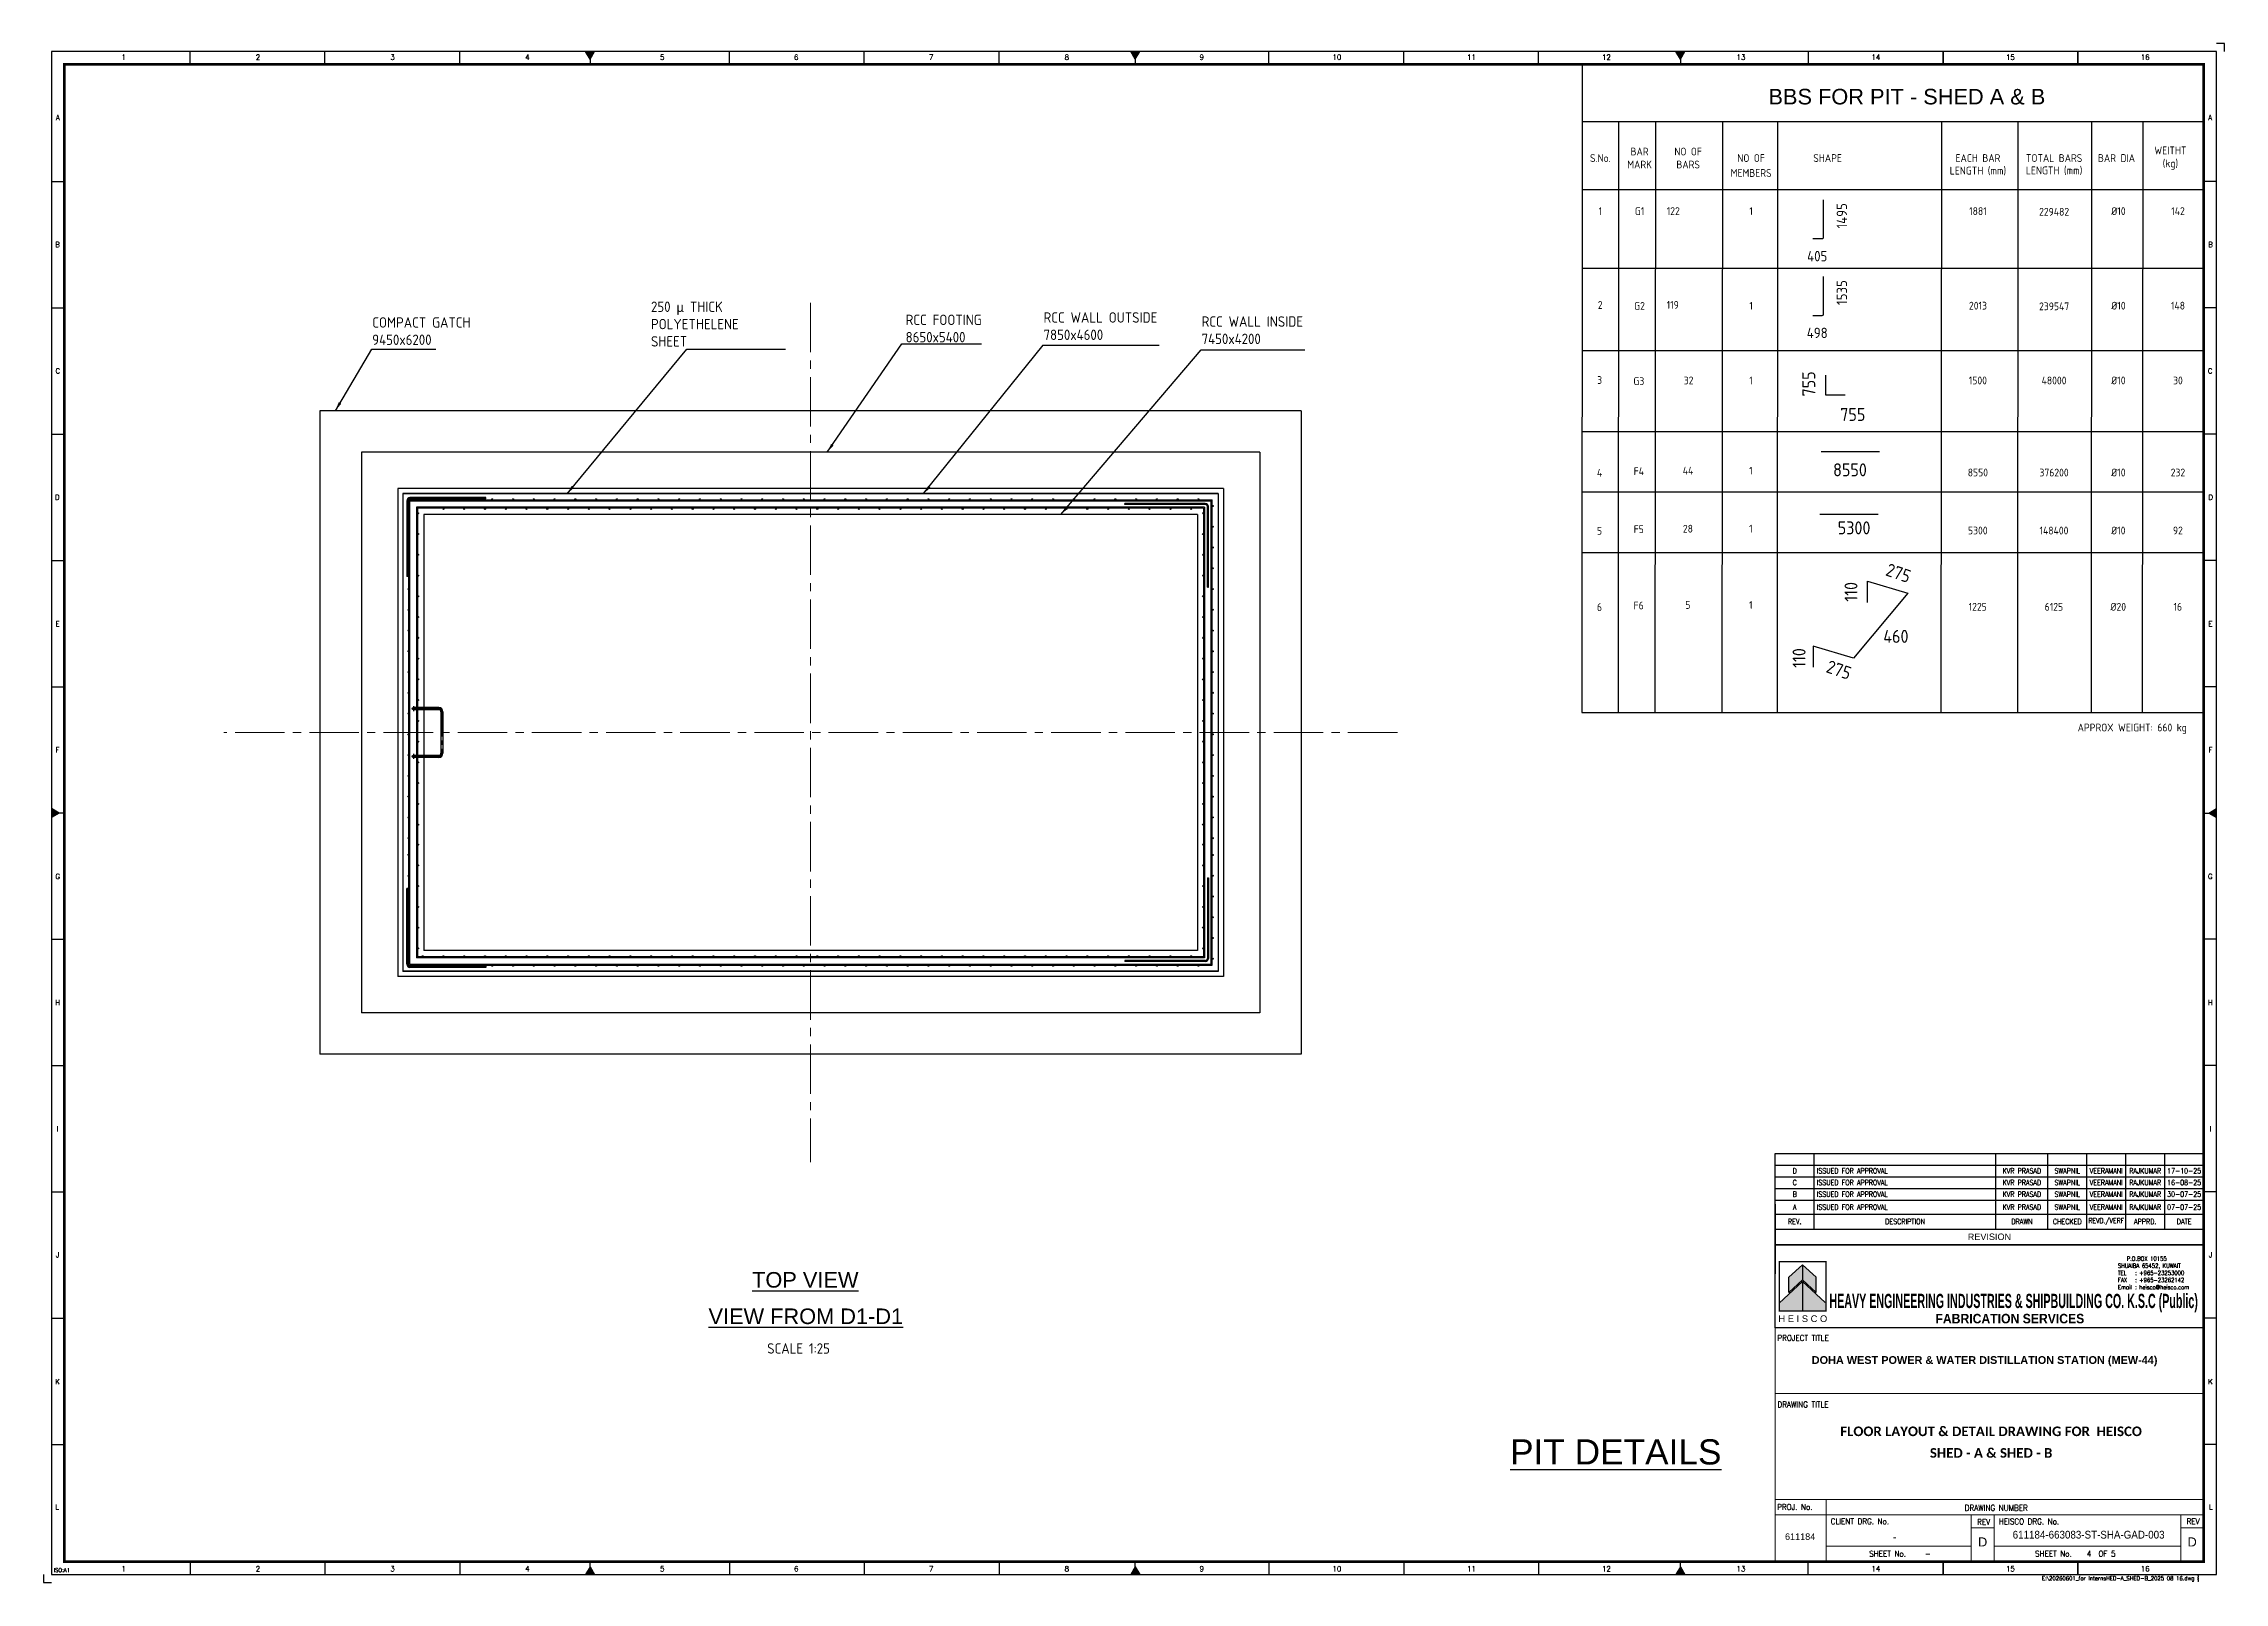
# Model space of a CAD drawing. Header units: millimetres. Extents: x -1055 to 11244, y -20673 to 2560.
# Drawn here: x 3034 to 3874, y 0 to 593 of the extents above; entities that cross this region are included whole.
import ezdxf
from ezdxf.enums import TextEntityAlignment as Align

# ---------------------------------------------------------------- set-up
doc = ezdxf.new("R2010")
doc.units = ezdxf.units.MM
doc.linetypes.add('CENTER2', pattern=[28.575, 19.05, -3.175, 3.175, -3.175])
doc.linetypes.add('DASHED2', pattern=[9.525, 6.35, -3.175])
for name, color, linetype in [('BORDER', 6, 'Continuous'), ('HEISCO', 7, 'Continuous'), ('TABLE', 4, 'Continuous')]:
    doc.layers.add(name, color=color, linetype=linetype)
doc.styles.add('ACISOTS', font='isocp.shx')
doc.styles.add('arial', font='arial.ttf')
doc.styles.add('HEISCO', font='ariblk.ttf')
doc.styles.add('HEISCO.', font='arial.ttf')
doc.styles.add('LOGO', font='ROMANS.SHX')
doc.styles.add('ROMANS', font='romans.shx', dxfattribs={"width": 0.8})
doc.styles.get("Standard").update_dxf_attribs({"font": 'arial.ttf'})
doc.dimstyles.new('ISO-25', dxfattribs={"dimtxt": 4, "dimasz": 3.5, "dimexe": 1.5, "dimexo": 1.5, "dimgap": 1.5, "dimtad": 1, "dimtxsty": 'Standard', "dimcen": 0, "dimadec": 0, "dimazin": 0, "dimtfac": 1, "dimtmove": 0, "dimatfit": 3, "dimfxl": 1, "dimarcsym": 0})

# ---------------------------------------------------------------- blocks, each defined once
blk = doc.blocks.new('A1B')
at = {"layer": 'BORDER', "color": 1}
for p, q in [((56.44, 585), (56.44, 590)), ((56.44, 585), (56.44, 590)), ((108.38, 585), (108.38, 590)), ((108.38, 585), (108.38, 590)), ((160.31, 585), (160.31, 590)), ((160.31, 585), (160.31, 590)), ((264.19, 585), (264.19, 590)), ((316.12, 585), (316.12, 590)), ((368.06, 585), (368.06, 590)), ((471.94, 585), (471.94, 590)), ((523.88, 585), (523.88, 590)), ((575.81, 585), (575.81, 590)), ((679.69, 590), (679.69, 585)), ((731.63, 590), (731.63, 585)), ((731.63, 585), (731.63, 590)), ((731.63, 590), (731.63, 585)), ((783.56, 590), (783.56, 585)), ((783.56, 585), (783.56, 590)), ((3, 539.83), (8, 539.83)), ((837, 539.83), (832, 539.83)), ((3, 491.17), (8, 491.17)), ((837, 491.17), (832, 491.17)), ((3, 442.5), (8, 442.5)), ((837, 442.5), (832, 442.5)), ((3, 393.84), (8, 393.84)), ((837, 393.84), (832, 393.84)), ((3, 345.17), (8, 345.17)), ((837, 345.17), (832, 345.17)), ((3, 247.84), (8, 247.84)), ((837, 247.84), (832, 247.84)), ((3, 199.17), (8, 199.17)), ((837, 199.17), (832, 199.17)), ((3, 150.51), (8, 150.51)), ((837, 150.51), (832, 150.51)), ((3, 101.84), (8, 101.84)), ((837, 101.84), (832, 101.84)), ((3, 53.17), (8, 53.17)), ((837, 53.17), (832, 53.17)), ((56.44, 8), (56.44, 3)), ((108.38, 8), (108.38, 3)), ((160.31, 8), (160.31, 3)), ((264.19, 8), (264.19, 3)), ((316.12, 8), (316.12, 3)), ((368.06, 8), (368.06, 3)), ((471.94, 8), (471.94, 3)), ((523.88, 8), (523.88, 3)), ((575.81, 8), (575.81, 3)), ((679.69, 3), (679.69, 8)), ((731.63, 3), (731.63, 8)), ((731.63, 8), (731.63, 3)), ((731.63, 3), (731.63, 8)), ((783.56, 3), (783.56, 8)), ((783.56, 8), (783.56, 3))]:
    blk.add_line(p, q, dxfattribs=at)
at = {"layer": 'BORDER'}
for p, q in [((210.5, 587), (208.77, 590)), ((210.5, 590), (210.5, 585)), ((210.5, 587), (212.23, 590)), ((420.5, 587), (418.77, 590)), ((420.5, 590), (420.5, 585)), ((420.5, 587), (422.23, 590)), ((630.5, 587), (628.77, 590)), ((630.5, 590), (630.5, 585)), ((630.5, 587), (632.23, 590)), ((210.5, 588), (210.5, 585)), ((210.5, 588), (210.5, 585)), ((420.5, 588), (420.5, 585)), ((6, 296.5), (3, 298.23)), ((8, 296.5), (3, 296.5)), ((6, 296.5), (3, 294.77)), ((832, 296.5), (837, 296.5)), ((834, 296.5), (837, 298.23)), ((834, 296.5), (837, 294.77)), ((210.5, 6), (208.77, 3)), ((210.5, 5), (210.5, 8)), ((210.5, 5), (210.5, 8)), ((210.5, 3), (210.5, 8)), ((210.5, 6), (212.23, 3)), ((420.5, 6), (418.77, 3)), ((420.5, 5), (420.5, 8)), ((420.5, 3), (420.5, 8)), ((420.5, 6), (422.23, 3)), ((630.5, 6), (628.77, 3)), ((630.5, 3), (630.5, 8)), ((630.5, 6), (632.23, 3))]:
    blk.add_line(p, q, dxfattribs=at)
blk.add_lwpolyline([(837, 3), (837, 590), (3, 590), (3, 3)], close=True, dxfattribs=at)
at = {"layer": 'BORDER', "color": 1}
for points in [[(840, 590), (840, 593), (837, 593)], [(0, 3), (0, 0), (3, 0)]]:
    blk.add_lwpolyline(points, dxfattribs=at)
at = {"layer": 'BORDER', "const_width": 1}
blk.add_lwpolyline([(8, 8), (832, 8), (832, 585), (8, 585)], close=True, dxfattribs=at)
at = {"layer": 'BORDER'}
for points in [[(212.23, 590), (208.77, 590), (210.5, 587)], [(422.23, 590), (418.77, 590), (420.5, 587)], [(632.23, 590), (628.77, 590), (630.5, 587)], [(3, 298.23), (3, 294.77), (6, 296.5)], [(837, 298.23), (837, 294.77), (834, 296.5)], [(212.23, 3), (208.77, 3), (210.5, 6)], [(422.23, 3), (418.77, 3), (420.5, 6)], [(632.23, 3), (628.77, 3), (630.5, 6)]]:
    blk.add_solid(points, dxfattribs=at)
at = {"color": 11, "insert": (830.38, 1.34), "char_height": 1.5, "width": 401.355, "attachment_point": 6, "style": 'ROMANS'}
blk.add_mtext('{\\W1;\\C1;E:\\20260601_for Interns\\SHED-A_SHED-B_2025 08 16.dwg }', dxfattribs=at)
at = {"layer": 'BORDER', "color": 1, "style": 'ROMANS'}
for s, height, p in [('1', 2, (30.81, 586.75)), ('2', 2, (82.56, 586.75)), ('3', 2, (134.41, 586.75)), ('4', 2, (186.37, 586.75)), ('5', 2, (238.32, 586.75)), ('6', 2, (289.89, 586.75)), ('7', 2, (341.88, 586.75)), ('8', 2, (394.13, 586.75)), ('9', 2, (446.1, 586.75)), ('10', 2, (498.13, 586.75)), ('11', 2, (549.97, 586.75)), ('12', 2, (601.96, 586.75)), ('13', 2, (653.79, 586.75)), ('14', 2, (705.77, 586.75)), ('15', 2, (757.56, 586.75)), ('16', 2, (809.48, 586.75)), ('A', 2, (5.48, 563.52)), ('A', 2, (834.52, 563.52)), ('B', 2, (5.35, 514.55)), ('B', 2, (834.65, 514.55)), ('C', 2, (5.49, 465.84)), ('C', 2, (834.51, 465.84)), ('D', 2, (5.25, 417.17)), ('D', 2, (834.75, 417.17)), ('E', 2, (5.39, 368.4)), ('E', 2, (834.61, 368.4)), ('F', 2, (5.34, 319.81)), ('F', 2, (834.66, 319.81)), ('G', 2, (5.44, 271.07)), ('G', 2, (834.56, 271.07)), ('H', 2, (5.43, 222.46)), ('H', 2, (834.57, 222.46)), ('I', 2, (5.31, 173.82)), ('I', 2, (834.69, 173.82)), ('J', 2, (5.33, 125.23)), ('J', 2, (834.67, 125.23)), ('K', 2, (5.38, 76.36)), ('K', 2, (834.62, 76.36)), ('L', 2, (5.2, 28.07)), ('L', 2, (834.8, 28.07)), ('ISO:A1', 1.5, (7.03, 4)), ('1', 2, (30.81, 4.25)), ('2', 2, (82.56, 4.25)), ('3', 2, (134.41, 4.25)), ('4', 2, (186.37, 4.25)), ('5', 2, (238.32, 4.25)), ('6', 2, (289.89, 4.25)), ('7', 2, (341.88, 4.25)), ('8', 2, (394.13, 4.25)), ('9', 2, (446.1, 4.25)), ('10', 2, (498.13, 4.25)), ('11', 2, (549.97, 4.25)), ('12', 2, (601.96, 4.25)), ('13', 2, (653.79, 4.25)), ('14', 2, (705.77, 4.25)), ('15', 2, (757.56, 4.25)), ('16', 2, (809.48, 4.25))]:
    blk.add_text(s, height=height, dxfattribs=at).set_placement(p, align=Align.CENTER)
blk = doc.blocks.new('A$C61D9601B')
at = {"layer": 'HEISCO'}
for color, points in [(34, [(5.84, -8.9), (5.84, -15.38), (11.66, -10.02), (11.66, -3.54)]), (40, [(11.66, -3.54), (11.66, -10.02), (17.48, -15.38), (17.48, -8.9)]), (142, [(1.66, -19.99), (1.66, -23.3), (11.66, -23.3), (11.66, -10.78)]), (138, [(11.66, -10.78), (11.66, -23.3), (21.66, -23.3), (21.66, -19.99)])]:
    blk.add_hatch(color=color, dxfattribs=at).paths.add_polyline_path(points)
blk.add_line((11.66, -10.78), (11.66, -23.3))
blk.add_line((11.66, -10.78), (11.66, -23.3))
at = {"layer": 'HEISCO', "color": 142, "true_color": 0x00a8e1}
blk.add_line((11.66, -10.78), (1.66, -19.99), dxfattribs=at)
at = {"layer": 'HEISCO', "color": 138, "true_color": 0x004961}
for q in [(11.66, -23.3), (21.38, -19.73), (11.66, -23.3)]:
    blk.add_line((11.66, -10.78), q, dxfattribs=at)
at = {"layer": 'HEISCO', "color": 142, "true_color": 0x00a8e1, "const_width": 0.559}
blk.add_lwpolyline([(21.66, -23.3), (21.66, -2.17), (1.66, -2.17), (1.66, -23.3)], close=True, dxfattribs=at)
at = {"layer": 'HEISCO', "color": 34, "true_color": 0xa85400}
blk.add_lwpolyline([(5.84, -8.9), (11.66, -3.54), (11.66, -10.02), (5.84, -15.38)], close=True, dxfattribs=at)
at = {"layer": 'HEISCO', "color": 40, "true_color": 0xffc038}
blk.add_lwpolyline([(17.48, -8.9), (11.66, -3.54), (11.66, -10.02), (17.48, -15.38)], close=True, dxfattribs=at)
at = {"layer": 'HEISCO', "color": 7, "linetype": 'Continuous', "style": 'HEISCO.'}
blk.add_text('H E I S C O', height=2.8666, dxfattribs=at).set_placement((11.77, -26.65), align=Align.MIDDLE_CENTER)
blk = doc.blocks.new('165-HEISCO')
at = {"layer": 'HEISCO', "color": 6}
blk.add_lwpolyline([(0, 32), (165, 32), (165, 0), (0, 0)], close=True, dxfattribs=at)
at = {"layer": 'HEISCO', "xscale": 0.9, "yscale": 0.9, "zscale": 0.9}
blk.add_blockref('A$C61D9601B', (0.03, 27.46), dxfattribs=at)
at = {"layer": 'HEISCO', "color": 7, "linetype": 'ByBlock', "style": 'HEISCO', "width": 0.471616}
blk.add_text('HEAVY ENGINEERING INDUSTRIES & SHIPBUILDING CO. K.S.C (Public)', height=5.5, dxfattribs=at).set_placement((20.87, 7.57), (162.79, 7.57), align=Align.FIT)
at = {"layer": 'HEISCO', "color": 7, "linetype": 'ByBlock', "style": 'HEISCO', "width": 0.8}
blk.add_text('FABRICATION SERVICES', height=3.6667, dxfattribs=at).set_placement((90.37, 3.51), align=Align.MIDDLE_CENTER)
at = {"layer": 'HEISCO', "color": 3, "insert": (131.98, 27.45), "char_height": 1.65, "width": 30.9183, "attachment_point": 1, "style": 'LOGO'}
blk.add_mtext('\\pxsm1,ql;   {\\W0.9;P.O.BOX 10155\\P\\pt3,4;SHUAIBA 65452, KUWAIT \\P\\pt4;TEL^I: +965-23253000 \\PFAX^I: +965-23262142 \\PEmail^I: heisco@heisco.com}', dxfattribs=at)
blk = doc.blocks.new('*T29025')
at = {"layer": 'TABLE', "color": 4}
for p, q in [((0, 35.16), (165, 35.16)), ((0, 0), (0, 35.16)), ((15, 6), (15, 35.16)), ((85, 6), (85, 35.16)), ((105, 6), (105, 35.16)), ((120, 6), (120, 35.16)), ((135, 6), (135, 35.16)), ((150, 6), (150, 35.16)), ((165, 0), (165, 35.16)), ((0, 11.77), (165, 11.77)), ((0, 6), (15, 6)), ((0, 0), (165, 0))]:
    blk.add_line(p, q, dxfattribs=at)
at = {"layer": 'TABLE', "color": 8}
for p, q in [((0, 30.66), (165, 30.66)), ((0, 26.16), (165, 26.16)), ((0, 21.66), (165, 21.66)), ((0, 17.16), (165, 17.16))]:
    blk.add_line(p, q, dxfattribs=at)
at = {"layer": 'TABLE', "color": 0, "lineweight": -2}
blk.add_line((15, 6), (165, 6), dxfattribs=at)
at = {"layer": 'TABLE', "color": 7}
for s, insert, char_height, width, attachment_point, style in [('D', (7.5, 28.41), 2, 13, 5, 'ROMANS'), ('ISSUED FOR APPROVAL', (16, 28.41), 2, 68, 4, 'ROMANS'), ('KVR PRASAD', (95, 28.41), 2, 18, 5, 'ROMANS'), ('SWAPNIL', (112.5, 28.41), 2, 13, 5, 'ROMANS'), ('VEERAMANI', (127.5, 28.41), 2, 13, 5, 'ROMANS'), ('RAJKUMAR', (142.5, 28.41), 2, 13, 5, 'ROMANS'), ('17-10-25', (157.5, 28.41), 2, 13, 5, 'ROMANS'), ('C', (7.5, 23.91), 2, 13, 5, 'ROMANS'), ('B', (7.5, 19.41), 2, 13, 5, 'ROMANS'), ('ISSUED FOR APPROVAL', (16, 23.91), 2, 68, 4, 'ROMANS'), ('ISSUED FOR APPROVAL', (16, 19.41), 2, 68, 4, 'ROMANS'), ('KVR PRASAD', (95, 23.91), 2, 18, 5, 'ROMANS'), ('KVR PRASAD', (95, 19.41), 2, 18, 5, 'ROMANS'), ('SWAPNIL', (112.5, 23.91), 2, 13, 5, 'ROMANS'), ('SWAPNIL', (112.5, 19.41), 2, 13, 5, 'ROMANS'), ('VEERAMANI', (127.5, 23.91), 2, 13, 5, 'ROMANS'), ('VEERAMANI', (127.5, 19.41), 2, 13, 5, 'ROMANS'), ('RAJKUMAR', (142.5, 23.91), 2, 13, 5, 'ROMANS'), ('RAJKUMAR', (142.5, 19.41), 2, 13, 5, 'ROMANS'), ('30-07-25', (157.5, 19.41), 2, 13, 5, 'ROMANS'), ('16-08-25', (157.5, 23.91), 2, 13, 5, 'ROMANS'), ('{\\W0.9;REV.}', (7.5, 8.89), 2, 13, 5, 'ROMANS'), ('{\\W0.9;DESCRIPTION}', (50, 8.89), 2, 68, 5, 'ROMANS'), ('{\\W0.9;DRAWN}', (95, 8.89), 2, 18, 5, 'ROMANS'), ('{\\W0.9;CHECKED}', (112.5, 8.89), 2, 13, 5, 'ROMANS'), ('{\\W0.7;REVD./VERF}', (127.5, 8.89), 2, 13, 5, 'ROMANS'), ('{\\W0.9;APPRD.}', (142.5, 8.89), 2, 13, 5, 'ROMANS'), ('{\\W0.9;DATE}', (157.5, 8.89), 2, 13, 5, 'ROMANS'), ('{\\C7;REVISION}', (82.5, 3), 2.5, 163, 5, 'arial')]:
    blk.add_mtext(s, dxfattribs=dict(at, insert=insert, char_height=char_height, width=width, attachment_point=attachment_point, style=style))
at = {"layer": 'TABLE', "color": 3, "char_height": 2, "style": 'ROMANS'}
for s, insert, width, attachment_point in [('A', (7.5, 14.46), 13, 5), ('ISSUED FOR APPROVAL', (16, 14.46), 68, 4), ('KVR PRASAD', (95, 14.46), 18, 5), ('SWAPNIL', (112.5, 14.46), 13, 5), ('VEERAMANI', (127.5, 14.46), 13, 5), ('RAJKUMAR', (142.5, 14.46), 13, 5), ('07-07-25', (157.5, 14.46), 13, 5)]:
    blk.add_mtext(s, dxfattribs=dict(at, insert=insert, width=width, attachment_point=attachment_point))

msp = doc.modelspace()

# ---------------------------------------------------------------- linework, layer by layer
for p, q in [((3626.985107, 562.95298), (3626.804173, 335.28729)), ((3626.985107, 562.95298), (3866.305202, 562.95298)), ((3640.944018, 562.95298), (3640.763084, 335.28729)), ((3655.129507, 562.95298), (3654.948572, 335.28729)), ((3680.953492, 562.95298), (3680.772557, 335.28729)), ((3702.188995, 562.95298), (3702.00806, 335.28729)), ((3765.287529, 562.95298), (3765.106594, 335.28729)), ((3794.744988, 562.95298), (3794.564054, 335.28729)), ((3823.166612, 562.95298), (3822.985677, 335.28729)), ((3842.836051, 562.95298), (3842.655117, 335.28729)), ((3866.305202, 562.95298), (3866.124267, 335.28729)), ((3626.985107, 536.780022), (3626.964307, 536.780022)), ((3626.985107, 536.780022), (3866.305202, 536.780022)), ((3626.959686, 506.510464), (3866.27978, 506.510464)), ((3419.150889, 476.752694), (3464.020281, 476.752694)), ((3626.959686, 474.757291), (3866.27978, 474.757291)), ((3518.720674, 451.520167), (3140.720674, 451.520167)), ((3140.720674, 451.520167), (3140.720674, 203.520167)), ((3518.720674, 451.520167), (3518.720674, 203.520167)), ((3626.955554, 443.56951), (3866.275648, 443.56951)), ((3502.720674, 435.520167), (3156.720674, 435.520167)), ((3156.720674, 435.520167), (3156.720674, 219.520167)), ((3502.720674, 435.520167), (3502.720674, 219.520167)), ((3718.990873, 435.82543), (3741.481442, 435.82543)), ((3488.720674, 421.520167), (3170.720674, 421.520167)), ((3170.720674, 421.520167), (3170.720674, 233.520167)), ((3488.720674, 421.520167), (3488.720674, 233.520167)), ((3626.929847, 420.28876), (3866.249941, 420.28876)), ((3486.760674, 419.560167), (3172.680674, 419.560167)), ((3172.680674, 419.560167), (3172.680674, 235.480167)), ((3486.720674, 419.520167), (3172.720674, 419.520167)), ((3172.720674, 419.520167), (3172.720674, 235.520167)), ((3174.220674, 416.820167), (3174.220674, 387.620167)), ((3174.620674, 416.820167), (3174.620674, 387.620167)), ((3175.020674, 237.820167), (3175.020674, 417.220167)), ((3175.020674, 417.220167), (3484.420674, 417.220167)), ((3204.620674, 418.020167), (3175.420674, 418.020167)), ((3204.620674, 417.620167), (3175.420674, 417.620167)), ((3175.420674, 238.220167), (3175.420674, 416.820167)), ((3175.420674, 416.820167), (3484.020674, 416.820167)), ((3177.920674, 414.320167), (3177.920674, 240.720167)), ((3481.520674, 414.320167), (3177.920674, 414.320167)), ((3178.320674, 413.920167), (3178.320674, 241.120167)), ((3481.120674, 413.920167), (3178.320674, 413.920167)), ((3204.620674, 417.620167), (3204.620674, 418.020167)), ((3481.770674, 415.770167), (3450.720674, 415.770167)), ((3450.720674, 415.370167), (3450.720674, 415.770167)), ((3481.770674, 415.370167), (3450.720674, 415.370167)), ((3481.120674, 413.920167), (3481.120674, 241.120167)), ((3481.520674, 414.320167), (3481.520674, 240.720167)), ((3482.570674, 383.520167), (3482.570674, 414.570167)), ((3482.970674, 383.520167), (3482.970674, 414.570167)), ((3484.020674, 238.220167), (3484.020674, 416.820167)), ((3484.420674, 237.820167), (3484.420674, 417.220167)), ((3486.720674, 419.520167), (3486.720674, 235.520167)), ((3486.760674, 419.560167), (3486.760674, 235.480167)), ((3718.449736, 411.715345), (3740.940305, 411.715345)), ((3478.720674, 411.520167), (3180.720674, 411.520167)), ((3180.720674, 411.520167), (3180.720674, 243.520167)), ((3478.720674, 411.520167), (3478.720674, 243.520167)), ((3626.904141, 396.911523), (3866.224235, 396.911523)), ((3174.620674, 387.620167), (3174.220674, 387.620167)), ((3482.570674, 383.520167), (3482.970674, 383.520167)), ((3186.520674, 337.120167), (3180.720674, 337.120167)), ((3186.520674, 336.320167), (3180.720674, 336.320167)), ((3187.320674, 335.520167), (3187.320674, 319.520167)), ((3188.120674, 335.520167), (3188.120674, 319.520167)), ((3626.804173, 335.28729), (3866.124267, 335.28729)), ((3186.520674, 318.720167), (3180.720674, 318.720167)), ((3186.520674, 317.920167), (3180.720674, 317.920167)), ((3482.570674, 271.520167), (3482.570674, 240.470167)), ((3482.570674, 271.520167), (3482.970674, 271.520167)), ((3482.970674, 271.520167), (3482.970674, 240.470167)), ((3174.220674, 238.220167), (3174.220674, 267.420167)), ((3174.620674, 267.420167), (3174.220674, 267.420167)), ((3174.620674, 238.220167), (3174.620674, 267.420167)), ((3486.760674, 235.480167), (3172.680674, 235.480167)), ((3486.720674, 235.520167), (3172.720674, 235.520167)), ((3175.020674, 237.820167), (3484.420674, 237.820167)), ((3175.420674, 238.220167), (3484.020674, 238.220167)), ((3204.620674, 237.420167), (3175.420674, 237.420167)), ((3204.620674, 237.020167), (3175.420674, 237.020167)), ((3481.520674, 240.720167), (3177.920674, 240.720167)), ((3481.120674, 241.120167), (3178.320674, 241.120167)), ((3478.720674, 243.520167), (3180.720674, 243.520167)), ((3204.620674, 237.420167), (3204.620674, 237.020167)), ((3481.770674, 239.670167), (3450.720674, 239.670167)), ((3450.720674, 239.670167), (3450.720674, 239.270167)), ((3481.770674, 239.270167), (3450.720674, 239.270167)), ((3488.720674, 233.520167), (3170.720674, 233.520167)), ((3502.720674, 219.520167), (3156.720674, 219.520167)), ((3518.720674, 203.520167), (3140.720674, 203.520167))]:
    msp.add_line(p, q)
at = {"color": 3, "linetype": 'CENTER2', "lineweight": 0}
for p, q in [((3329.720674, 493.080432), (3329.720674, 161.959902)), ((3555.767129, 327.520167), (3103.674218, 327.520167))]:
    msp.add_line(p, q, dxfattribs=at)
at = {"color": 3, "linetype": 'CENTER2', "ltscale": 0.5}
for p, q in [((3186.520674, 336.720167), (3175.720674, 336.720167)), ((3176.720674, 337.720167), (3176.720674, 335.720167)), ((3187.720674, 335.520167), (3187.720674, 319.520167)), ((3176.720674, 319.320167), (3176.720674, 317.320167)), ((3186.520674, 318.320167), (3175.720674, 318.320167))]:
    msp.add_line(p, q, dxfattribs=at)
at = {"color": 2, "linetype": 'DASHED2'}
for p, q in [((3180.720674, 337.120167), (3176.720674, 337.120167)), ((3180.720674, 336.320167), (3176.720674, 336.320167)), ((3180.720674, 318.720167), (3176.720674, 318.720167)), ((3180.720674, 317.920167), (3176.720674, 317.920167))]:
    msp.add_line(p, q, dxfattribs=at)
msp.add_lwpolyline([(3866.305202, 585), (3626.985107, 585), (3626.985107, 562.95298), (3866.305202, 562.95298)], close=True)
for points in [[(3715.817379, 517.860307), (3719.417379, 517.860307, 0.4142135624), (3719.867379, 518.310307), (3719.867379, 532.810307)], [(3715.817379, 488.278117), (3719.417379, 488.278117, 0.4142135624), (3719.867379, 488.728117), (3719.867379, 503.228117)], [(3720.626218, 465.182338), (3720.626218, 457.882338, 0.4142135624), (3720.876218, 457.632338), (3728.176218, 457.632338)]]:
    msp.add_lwpolyline(points, format="xyb")
msp.add_lwpolyline([(3736.894993, 377.679172), (3736.894993, 385.825278), (3752.358207, 381.228933), (3731.4193, 356.204384), (3715.956085, 360.80073), (3715.956085, 352.654624)])
for centre in [(3174.820674, 414.807153), (3175.119141, 417.420167), (3178.520674, 412.007153), (3183.119141, 417.420167), (3188.319141, 413.720167), (3191.119141, 417.420167), (3196.319141, 413.720167), (3199.119141, 417.420167), (3204.319141, 413.720167), (3207.119141, 417.420167), (3212.319141, 413.720167), (3215.119141, 417.420167), (3220.319141, 413.720167), (3223.119141, 417.420167), (3228.319141, 413.720167), (3231.119141, 417.420167), (3236.319141, 413.720167), (3239.119141, 417.420167), (3244.319141, 413.720167), (3247.119141, 417.420167), (3252.319141, 413.720167), (3255.119141, 417.420167), (3260.319141, 413.720167), (3263.119141, 417.420167), (3268.319141, 413.720167), (3271.119141, 417.420167), (3276.319141, 413.720167), (3279.119141, 417.420167), (3284.319141, 413.720167), (3287.119141, 417.420167), (3292.319141, 413.720167), (3295.119141, 417.420167), (3300.319141, 413.720167), (3303.119141, 417.420167), (3308.319141, 413.720167), (3311.119141, 417.420167), (3316.319141, 413.720167), (3319.119141, 417.420167), (3324.319141, 413.720167), (3327.119141, 417.420167), (3332.319141, 413.720167), (3335.119141, 417.420167), (3340.319141, 413.720167), (3343.119141, 417.420167), (3348.319141, 413.720167), (3351.119141, 417.420167), (3356.319141, 413.720167), (3359.119141, 417.420167), (3364.319141, 413.720167), (3367.119141, 417.420167), (3372.319141, 413.720167), (3375.119141, 417.420167), (3380.319141, 413.720167), (3383.119141, 417.420167), (3388.319141, 413.720167), (3391.119141, 417.420167), (3396.319141, 413.720167), (3399.119141, 417.420167), (3404.319141, 413.720167), (3407.119141, 417.420167), (3412.319141, 413.720167), (3415.119141, 417.420167), (3420.319141, 413.720167), (3423.119141, 417.420167), (3428.319141, 413.720167), (3431.119141, 417.420167), (3436.319141, 413.720167), (3439.119141, 417.420167), (3444.319141, 413.720167), (3447.119141, 417.420167), (3452.319141, 413.720167), (3455.119141, 417.420167), (3460.319141, 413.720167), (3463.119141, 417.420167), (3468.319141, 413.720167), (3471.119141, 417.420167), (3476.319141, 413.720167), (3479.119141, 417.420167), (3480.920674, 412.007153), (3484.620674, 414.807153), (3174.820674, 406.807153), (3178.520674, 404.007153), (3480.920674, 404.007153), (3484.620674, 406.807153), (3174.820674, 398.807153), (3178.520674, 396.007153), (3480.920674, 396.007153), (3484.620674, 398.807153), (3174.820674, 390.807153), (3178.520674, 388.007153), (3480.920674, 388.007153), (3484.620674, 390.807153), (3174.820674, 382.807153), (3178.520674, 380.007153), (3480.920674, 380.007153), (3484.620674, 382.807153), (3174.820674, 374.807153), (3178.520674, 372.007153), (3480.920674, 372.007153), (3484.620674, 374.807153), (3174.820674, 366.807153), (3178.520674, 364.007153), (3480.920674, 364.007153), (3484.620674, 366.807153), (3174.820674, 358.807153), (3178.520674, 356.007153), (3480.920674, 356.007153), (3484.620674, 358.807153), (3174.820674, 350.807153), (3178.520674, 348.007153), (3480.920674, 348.007153), (3484.620674, 350.807153), (3174.820674, 342.807153), (3178.520674, 340.007153), (3480.920674, 340.007153), (3484.620674, 342.807153), (3174.820674, 334.807153), (3178.520674, 332.007153), (3480.920674, 332.007153), (3484.620674, 334.807153), (3174.820674, 326.807153), (3178.520674, 324.007153), (3480.920674, 324.007153), (3484.620674, 326.807153), (3174.820674, 318.807153), (3174.820674, 310.807153), (3178.520674, 316.007153), (3480.920674, 316.007153), (3484.620674, 318.807153), (3484.620674, 310.807153), (3174.820674, 302.807153), (3178.520674, 308.007153), (3480.920674, 308.007153), (3484.620674, 302.807153), (3174.820674, 294.807153), (3178.520674, 300.007153), (3480.920674, 300.007153), (3484.620674, 294.807153), (3174.820674, 286.807153), (3178.520674, 292.007153), (3480.920674, 292.007153), (3484.620674, 286.807153), (3174.820674, 280.318635), (3178.520674, 284.318635), (3480.920674, 284.318635), (3484.620674, 280.318635), (3174.820674, 272.318635), (3178.520674, 276.318635), (3480.920674, 276.318635), (3484.620674, 272.318635), (3174.820674, 264.318635), (3178.520674, 268.318635), (3178.520674, 260.318635), (3480.920674, 268.318635), (3480.920674, 260.318635), (3484.620674, 264.318635), (3174.820674, 256.318635), (3178.520674, 252.318635), (3480.920674, 252.318635), (3484.620674, 256.318635), (3174.820674, 248.318635), (3178.520674, 244.318635), (3480.920674, 244.318635), (3484.620674, 248.318635), (3174.820674, 240.318635), (3175.119141, 237.620167), (3180.319141, 241.320167), (3183.119141, 237.620167), (3188.319141, 241.320167), (3191.119141, 237.620167), (3196.319141, 241.320167), (3199.119141, 237.620167), (3204.319141, 241.320167), (3207.119141, 237.620167), (3212.319141, 241.320167), (3215.119141, 237.620167), (3220.319141, 241.320167), (3223.119141, 237.620167), (3228.319141, 241.320167), (3231.119141, 237.620167), (3236.319141, 241.320167), (3239.119141, 237.620167), (3244.319141, 241.320167), (3247.119141, 237.620167), (3252.319141, 241.320167), (3255.119141, 237.620167), (3260.319141, 241.320167), (3263.119141, 237.620167), (3268.319141, 241.320167), (3271.119141, 237.620167), (3276.319141, 241.320167), (3279.119141, 237.620167), (3284.319141, 241.320167), (3287.119141, 237.620167), (3292.319141, 241.320167), (3295.119141, 237.620167), (3300.319141, 241.320167), (3303.119141, 237.620167), (3308.319141, 241.320167), (3311.119141, 237.620167), (3316.319141, 241.320167), (3319.119141, 237.620167), (3324.319141, 241.320167), (3327.119141, 237.620167), (3332.319141, 241.320167), (3335.119141, 237.620167), (3340.319141, 241.320167), (3343.119141, 237.620167), (3348.319141, 241.320167), (3351.119141, 237.620167), (3356.319141, 241.320167), (3359.119141, 237.620167), (3364.319141, 241.320167), (3367.119141, 237.620167), (3372.319141, 241.320167), (3375.119141, 237.620167), (3380.319141, 241.320167), (3383.119141, 237.620167), (3388.319141, 241.320167), (3391.119141, 237.620167), (3396.319141, 241.320167), (3399.119141, 237.620167), (3404.319141, 241.320167), (3407.119141, 237.620167), (3412.319141, 241.320167), (3415.119141, 237.620167), (3420.319141, 241.320167), (3423.119141, 237.620167), (3428.319141, 241.320167), (3431.119141, 237.620167), (3436.319141, 241.320167), (3439.119141, 237.620167), (3444.319141, 241.320167), (3447.119141, 237.620167), (3452.319141, 241.320167), (3455.119141, 237.620167), (3460.319141, 241.320167), (3463.119141, 237.620167), (3468.319141, 241.320167), (3471.119141, 237.620167), (3476.319141, 241.320167), (3479.119141, 237.620167), (3484.620674, 240.318635)]:
    msp.add_circle(centre, 0.2)
for centre in [(3176.720674, 336.720167), (3176.720674, 318.320167)]:
    msp.add_circle(centre, 0.4, dxfattribs=at)
for centre, radius, start, end in [((3175.420674, 416.820167), 1.2, 90, 180), ((3175.420674, 416.820167), 0.8, 90, 180), ((3481.770674, 414.570167), 1.2, 0, 90), ((3481.770674, 414.570167), 0.8, 0, 90), ((3186.520674, 335.520167), 1.6, 0, 90), ((3186.520674, 335.520167), 0.8, 0, 90), ((3186.520674, 319.520167), 0.8, 270, 0), ((3186.520674, 319.520167), 1.6, 270, 0), ((3175.420674, 238.220167), 1.2, 180, 270), ((3175.420674, 238.220167), 0.8, 180, 270), ((3481.770674, 240.470167), 0.8, 270, 0), ((3481.770674, 240.470167), 1.2, 270, 0)]:
    msp.add_arc(centre, radius, start, end)
at = {"color": 3, "linetype": 'CENTER2', "ltscale": 0.5}
for centre, start, end in [((3186.520674, 335.520167), 0, 90), ((3186.520674, 319.520167), 270, 0)]:
    msp.add_arc(centre, 1.2, start, end, dxfattribs=at)
at = {"layer": 'BORDER'}
for p, q in [((3701.305202, 165.335934), (3866.305202, 165.335934)), ((3701.305202, 145.711899), (3701.305202, 118.971188)), ((3866.305202, 145.711899), (3866.305202, 118.971188)), ((3701.305202, 130.149027), (3866.305202, 130.149027))]:
    msp.add_line(p, q, dxfattribs=at)
at = {"layer": 'BORDER', "color": 8, "lineweight": 0}
for p, q in [((3776.791096, 21), (3785.608981, 21)), ((3857.487317, 21), (3866.305202, 21))]:
    msp.add_line(p, q, dxfattribs=at)
at = {"layer": 'BORDER', "color": 6, "lineweight": 0}
msp.add_lwpolyline([(3701.305202, 98.149027), (3866.305202, 98.149027), (3866.305202, 8), (3701.305202, 8)], close=True, dxfattribs=at)
for points in [[(3701.305202, 72.800803), (3866.305202, 72.800803)], [(3701.305202, 32), (3866.305202, 32)], [(3701.305202, 26), (3866.305202, 26)], [(3720.971942, 32), (3720.971942, 8)], [(3776.791096, 26), (3776.791096, 8)], [(3785.608981, 26), (3785.608981, 8)], [(3857.487317, 26), (3857.487317, 8)]]:
    msp.add_lwpolyline(points, dxfattribs=at)
at = {"layer": 'BORDER', "color": 8, "lineweight": 0}
for points in [[(3720.971942, 14), (3776.791096, 14)], [(3785.608981, 14), (3857.487317, 14)]]:
    msp.add_lwpolyline(points, dxfattribs=at)

# ---------------------------------------------------------------- block references
for name, p in [('A1B', (3034.305202, 0)), ('*T29025', (3701.305202, 130.177839))]:
    msp.add_blockref(name, p)
at = {"layer": 'HEISCO'}
msp.add_blockref('165-HEISCO', (3701.305202, 98.149027), dxfattribs=at)

# ---------------------------------------------------------------- texts
at = {"color": 130}
for s, height, p in [('%%UTOP VIEW', 6, (3307.201118, 116.599162)), ('%%UVIEW FROM D1-D1', 6, (3290.412319, 102.560579)), ('%%UPIT DETAILS', 9.7125, (3599.165683, 50.295894))]:
    msp.add_text(s, height=height, dxfattribs=at).set_placement(p, align=Align.MIDDLE_LEFT)
at = {"insert": (3752.016508, 572.518939), "char_height": 6, "width": 139.8659985, "attachment_point": 5}
msp.add_mtext('BBS FOR PIT - SHED A & B', dxfattribs=at)
at = {"style": 'ACISOTS'}
for s, insert, char_height, attachment_point in [('S.No.', (3633.928392, 548.888555), 3, 5), ('BAR\\PMARK', (3649.050642, 548.888555), 3, 5), ('NO OF\\PBARS', (3667.762913, 548.888555), 3, 5), ('405', (3717.481986, 511.092422), 4, 5), ('COMPACT GATCH\\P9450x6200', (3160.893993, 482.210218), 4, 4), ('\\pxql;250 µ THICK \\PPOLYETHELENE\\PSHEET', (3285.158655, 484.915654), 4, 5), ('RCC FOOTING\\P8650x5400', (3366.330439, 483.215927), 4, 4), ('RCC WALL OUTSIDE\\P7850x4600', (3419.456041, 484.12379), 4, 4), ('RCC WALL INSIDE\\P7450x4200', (3480.34427, 482.554129), 4, 4), ('498', (3717.481986, 481.510232), 4, 5), ('755', (3731.180813, 450.078716), 5, 5), ('8550', (3730.090533, 428.740549), 5, 5), ('5300', (3731.670861, 406.384722), 5, 5), ('460', (3747.776548, 364.563752), 5, 5), ('SCALE 1:25', (3325.09606, 90.153291), 4, 5)]:
    msp.add_mtext(s, dxfattribs=dict(at, insert=insert, char_height=char_height, attachment_point=attachment_point))
at = {"char_height": 3, "width": 29.29783667, "attachment_point": 5, "style": 'ACISOTS'}
for s, insert in [('NO OF', (3692.003104, 548.888555)), ('SHAPE', (3721.464447, 548.888555)), ('EACH BAR', (3779.382238, 548.888555)), ('TOTAL BARS', (3808.722113, 548.888555)), ('BAR DIA', (3832.744153, 548.888555)), ('WEITHT\\P(kg)', (3853.519183, 548.888555)), ('MEMBERS', (3692.003104, 543.148391)), ('LENGTH (mm)', (3779.382238, 543.884709)), ('LENGTH (mm)', (3808.722113, 543.983198))]:
    msp.add_mtext(s, dxfattribs=dict(at, insert=insert))
at = {"color": 3, "char_height": 3, "attachment_point": 5, "style": 'ACISOTS'}
for s, insert in [('1', (3633.928392, 528.44795)), ('G1', (3649.050642, 528.44795)), ('229482', (3808.722113, 528.199759)), ('2', (3633.90297, 492.286569)), ('G2', (3649.025221, 491.910725)), ('3', (3633.640908, 463.353615)), ('G3', (3648.763158, 462.94018)), ('4', (3633.636775, 427.590243)), ('F4', (3648.759026, 428.208373)), ('44', (3667.70352, 428.412959)), ('5', (3633.611069, 405.234416)), ('F5', (3648.733319, 405.852546)), ('28', (3667.677813, 406.057132)), ('5', (3667.652107, 376.667898)), ('6', (3633.585362, 375.845183)), ('F6', (3648.707613, 376.463313))]:
    msp.add_mtext(s, dxfattribs=dict(at, insert=insert))
at = {"color": 3, "char_height": 3, "style": 'ACISOTS'}
for s, insert, width, attachment_point in [('122', (3659.512322, 529.94795), 17.93115939, 1), ('1', (3692.003104, 528.44795), 29.29783667, 5), ('1881', (3779.382238, 528.44795), 40.77226082, 5), ('%%C10', (3833.50285, 528.44795), 29.29783667, 5), ('142', (3856.434099, 528.44795), 29.29783667, 5), ('119', (3659.48554, 493.795654), 17.93115939, 1), ('1', (3692.003104, 491.946907), 29.29783667, 5), ('2013', (3779.382238, 492.001758), 88.34876826, 5), ('239547', (3808.722113, 491.753567), 29.29783667, 5), ('%%C10', (3833.50285, 492.001758), 29.29783667, 5), ('148', (3856.434099, 492.001758), 29.29783667, 5), ('32', (3667.927218, 463.195653), 27.86476399, 5), ('1', (3691.977683, 463.195653), 29.29783667, 5), ('1500', (3779.356817, 463.195653), 40.77226082, 5), ('48000', (3808.696691, 463.168898), 29.29783667, 5), ('%%C10', (3833.477428, 463.195653), 29.29783667, 5), ('30', (3856.408677, 463.195653), 29.29783667, 5), ('1', (3691.943712, 428.412959), 29.29783667, 5), ('8550', (3779.352685, 427.71174), 40.77226082, 5), ('376200', (3808.692559, 427.684985), 29.29783667, 5), ('%%C10', (3833.473296, 427.71174), 29.29783667, 5), ('232', (3856.404545, 427.71174), 46.10484409, 5), ('1', (3691.918005, 406.057132), 29.29783667, 5), ('5300', (3779.326978, 405.355913), 40.77226082, 5), ('148400', (3808.666852, 405.329158), 29.29783667, 5), ('%%C10', (3833.44759, 405.355913), 29.29783667, 5), ('92', (3856.378838, 405.355913), 29.29783667, 5), ('1', (3691.892299, 376.667898), 29.29783667, 5), ('1225', (3779.301272, 375.96668), 40.77226082, 5), ('6125', (3808.641146, 375.939925), 29.29783667, 5), ('%%C20', (3833.421883, 375.96668), 29.29783667, 5), ('16', (3856.353132, 375.96668), 29.29783667, 5), ('APPROX WEIGHT: 660 kg', (3838.824946, 328.989488), 52.09183717, 5)]:
    msp.add_mtext(s, dxfattribs=dict(at, insert=insert, width=width, attachment_point=attachment_point))
at = {"attachment_point": 5, "style": 'ACISOTS'}
for s, insert, char_height, rotation in [('1495', (3726.954466, 526.621712), 4, 90), ('1535', (3726.954466, 497.039522), 4, 90), ('755', (3714.232127, 461.85316), 5, 90), ('275', (3748.755276, 388.972455), 5, 340.94229549), ('110', (3730.486883, 381.736938), 5, 90), ('110', (3710.486586, 356.239482), 5, 90), ('275', (3725.830959, 351.661958), 5, 340.94229549)]:
    msp.add_mtext(s, dxfattribs=dict(at, insert=insert, char_height=char_height, rotation=rotation))
at = {"layer": 'BORDER', "color": 3, "style": 'ROMANS', "width": 0.9}
for s, p in [('PROJECT TITLE', (3702.1408, 93.08326)), ('DRAWING TITLE', (3702.167824, 67.457687)), ('PROJ. No.', (3702.045224, 27.940783)), ('DRAWING NUMBER', (3774.294597, 27.592499)), ('CLIENT DRG. No.', (3722.677016, 22.395512)), ('HEISCO DRG. No.', (3787.432004, 22.375753)), ('SHEET No.    -', (3737.503476, 9.923751)), ('SHEET No.   4  OF 5', (3801.389619, 9.923751))]:
    msp.add_text(s, height=2.25, dxfattribs=at).set_placement(p)
for p in [(3781.58033, 22.169694), (3862.276551, 22.380855)]:
    msp.add_text('REV', height=2.25, dxfattribs=at).set_placement(p, align=Align.CENTER)
at = {"layer": 'BORDER', "color": 7, "style": 'arial'}
for s, insert, char_height, width, attachment_point in [('{\\fArial|b1|i0|c0|p34;DOHA WEST POWER & WATER DISTILLATION STATION (MEW-44)}', (3781.944165, 85.242694), 3, 163.24464911, 5), ('{\\fCalibri|b1|i0|c0|p2;\\H1.2308x;FLOOR LAYOUT & DETAIL DRAWING FOR  HEISCO}', (3784.452797, 58.199416), 3, 163.24464911, 5), ('{\\fCalibri|b1|i0|c0|p2;\\H1.2308x;SHED - A & SHED - B}', (3784.452797, 49.880143), 3, 163.24464911, 5), ('611184', (3710.898043, 18.88991), 2.5, 24.94987634, 2), ('-', (3747.264521, 18.997342), 3, 47.48534094, 2), ('D', (3781.203724, 15.58733), 3.5, 6.29727831, 5), ('{\\W0.9;611184-663083-ST-SHA-GAD-003}', (3822.007762, 19.891511), 3, 8.71435516, 2), ('D', (3861.899945, 15.58733), 3.5, 8.40928889, 5)]:
    msp.add_mtext(s, dxfattribs=dict(at, insert=insert, char_height=char_height, width=width, attachment_point=attachment_point))

# ---------------------------------------------------------------- leaders
for points in [[(3146.682298, 451.520167), (3160.78914, 475.29943), (3185.416797, 475.29943)], [(3235.952337, 419.520167), (3282.01918, 475.29943), (3320.082444, 475.29943)], [(3336.118744, 435.520167), (3364.923514, 477.264517), (3395.55151, 477.264517)], [(3373.284346, 419.560167), (3419.351189, 476.752694), (3464.020281, 476.752694)], [(3426.132575, 411.520167), (3480.239418, 475.03784), (3520.069441, 475.03784)]]:
    msp.add_leader(points, dimstyle='ISO-25', override={"dimgap": 1.5, "dimtad": 0})

doc.saveas('drawing.dxf')
